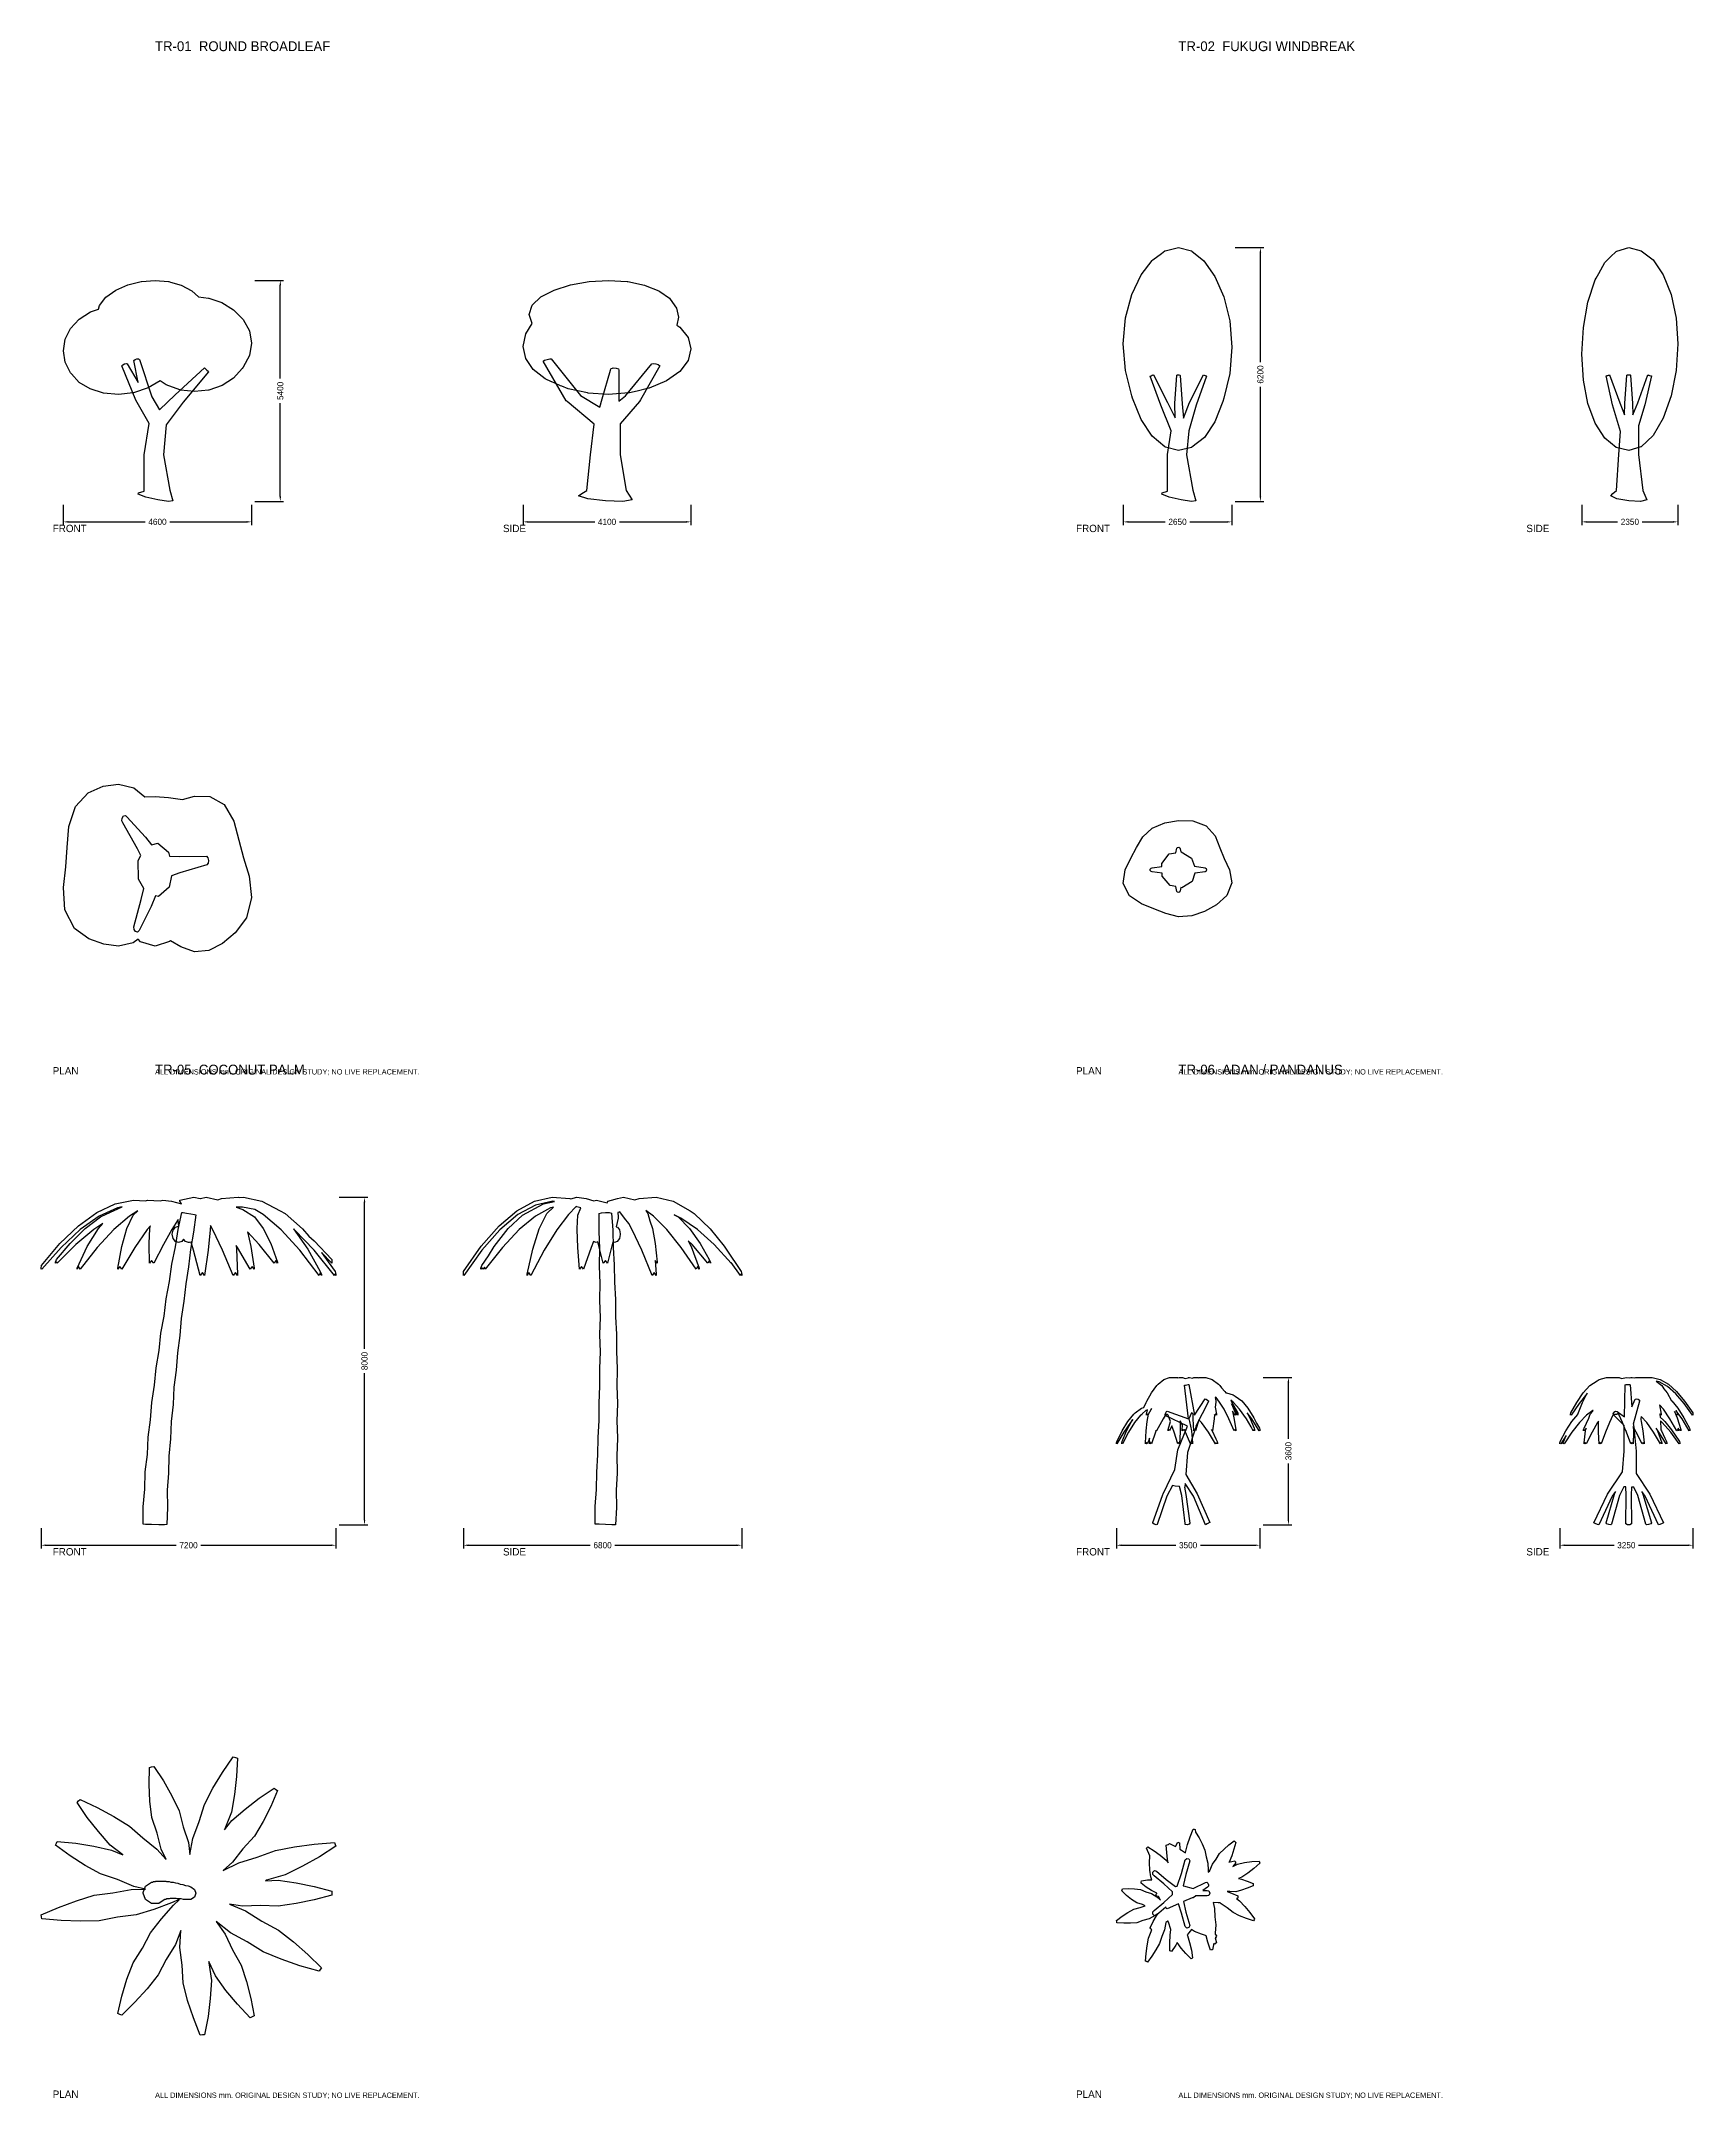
# Model space of a CAD drawing. Header units: millimetres. Extents: x -2783 to 88383, y -39024 to 11253.
# Drawn here: x -2783 to 37567, y -39024 to 11244 of the extents above; entities that cross this region are included whole.
import ezdxf

# ---------------------------------------------------------------- set-up
doc = ezdxf.new("R2010")
doc.units = ezdxf.units.MM
for name, color, linetype in [('BARK', 32, 'Continuous'), ('CROWN', 3, 'Continuous'), ('DIMS', 8, 'Continuous'), ('TEXT', 7, 'Continuous')]:
    doc.layers.add(name, color=color, linetype=linetype)
doc.dimstyles.get("Standard").update_dxf_attribs({"dimtxt": 2.5, "dimasz": 2.5, "dimexe": 1.25, "dimexo": 0.625, "dimtad": 1, "dimcen": 2.5, "dimazin": 3, "dimtfac": 1, "dimtmove": 0, "dimatfit": 3})

msp = doc.modelspace()

# ---------------------------------------------------------------- texts
at = {"layer": 'TEXT'}
for s, height, p in [('TR-01  ROUND BROADLEAF', 240, (0, 11000)), ('TR-02  FUKUGI WINDBREAK', 240, (25000, 11000)), ('FRONT', 180, (-2500, -750)), ('SIDE', 180, (8500, -750)), ('FRONT', 180, (22500, -750)), ('SIDE', 180, (33500, -750)), ('PLAN', 180, (-2500, -14000)), ('ALL DIMENSIONS mm. ORIGINAL DESIGN STUDY; NO LIVE REPLACEMENT.', 130, (0, -14000)), ('TR-05  COCONUT PALM', 240, (0, -14000)), ('PLAN', 180, (22500, -14000)), ('ALL DIMENSIONS mm. ORIGINAL DESIGN STUDY; NO LIVE REPLACEMENT.', 130, (25000, -14000)), ('TR-06  ADAN / PANDANUS', 240, (25000, -14000)), ('FRONT', 180, (-2500, -25750)), ('SIDE', 180, (8500, -25750)), ('FRONT', 180, (22500, -25750)), ('SIDE', 180, (33500, -25750)), ('PLAN', 180, (-2500, -39000)), ('ALL DIMENSIONS mm. ORIGINAL DESIGN STUDY; NO LIVE REPLACEMENT.', 130, (0, -39000)), ('PLAN', 180, (22500, -39000)), ('ALL DIMENSIONS mm. ORIGINAL DESIGN STUDY; NO LIVE REPLACEMENT.', 130, (25000, -39000))]:
    msp.add_text(s, height=height, dxfattribs=at).set_placement(p)

# ---------------------------------------------------------------- blocks, each defined once
blk = doc.blocks.new('_CLOSEDFILLED')
at = {"color": 0, "linetype": 'BYBLOCK'}
blk.add_solid([(-1, 0.16), (0, 0), (-1, -0.16)], dxfattribs=at)
blk = doc.blocks.new('*D1')
for p, q in [((-2241, -80), (-2241, -580)), ((-2121, -500), (-241, -500)), ((359, -500), (2239, -500)), ((2359, -80), (2359, -580))]:
    blk.add_line(p, q)
at = {"layer": 'Defpoints'}
for p in [(-2241, 0), (2359, 0), (-2241, -500)]:
    blk.add_point(p, dxfattribs=at)
at = {"layer": 'DIMS', "xscale": 120, "yscale": 120, "rotation": 180}
blk.add_blockref('_CLOSEDFILLED', (-2241, -500), dxfattribs=at)
at = {"layer": 'DIMS', "xscale": 120, "yscale": 120}
blk.add_blockref('_CLOSEDFILLED', (2359, -500), dxfattribs=at)
at = {"layer": 'DIMS', "insert": (59, -500), "char_height": 150, "attachment_point": 5}
blk.add_mtext('4600', dxfattribs=at)
blk = doc.blocks.new('*D2')
for p, q in [((2439, 5400), (3139, 5400)), ((3059, 3000), (3059, 5280)), ((3059, 120), (3059, 2400)), ((2439, 0), (3139, 0))]:
    blk.add_line(p, q)
at = {"layer": 'Defpoints'}
for p in [(2359, 5400), (2359, 0), (3059, 0)]:
    blk.add_point(p, dxfattribs=at)
at = {"layer": 'DIMS', "xscale": 120, "yscale": 120}
for p, rotation in [((3059, 5400), 90), ((3059, 0), 270)]:
    blk.add_blockref('_CLOSEDFILLED', p, dxfattribs=dict(at, rotation=rotation))
at = {"layer": 'DIMS', "insert": (3059, 2700), "char_height": 150, "attachment_point": 5, "rotation": 90}
blk.add_mtext('5400', dxfattribs=at)
blk = doc.blocks.new('*D3')
for p, q in [((8992, -80), (8992, -580)), ((9112, -500), (10742, -500)), ((11342, -500), (12972, -500)), ((13092, -80), (13092, -580))]:
    blk.add_line(p, q)
at = {"layer": 'Defpoints'}
for p in [(8992, 0), (13092, 0), (8992, -500)]:
    blk.add_point(p, dxfattribs=at)
at = {"layer": 'DIMS', "xscale": 120, "yscale": 120, "rotation": 180}
blk.add_blockref('_CLOSEDFILLED', (8992, -500), dxfattribs=at)
at = {"layer": 'DIMS', "xscale": 120, "yscale": 120}
blk.add_blockref('_CLOSEDFILLED', (13092, -500), dxfattribs=at)
at = {"layer": 'DIMS', "insert": (11042, -500), "char_height": 150, "attachment_point": 5}
blk.add_mtext('4100', dxfattribs=at)
blk = doc.blocks.new('*D13')
for p, q in [((-2783, -25080), (-2783, -25580)), ((4417, -25080), (4417, -25580)), ((-2663, -25500), (517, -25500)), ((1117, -25500), (4297, -25500))]:
    blk.add_line(p, q)
at = {"layer": 'Defpoints'}
for p in [(-2783, -25000), (4417, -25000), (-2783, -25500)]:
    blk.add_point(p, dxfattribs=at)
at = {"layer": 'DIMS', "xscale": 120, "yscale": 120, "rotation": 180}
blk.add_blockref('_CLOSEDFILLED', (-2783, -25500), dxfattribs=at)
at = {"layer": 'DIMS', "xscale": 120, "yscale": 120}
blk.add_blockref('_CLOSEDFILLED', (4417, -25500), dxfattribs=at)
at = {"layer": 'DIMS', "insert": (817, -25500), "char_height": 150, "attachment_point": 5}
blk.add_mtext('7200', dxfattribs=at)
blk = doc.blocks.new('*D14')
for p, q in [((4497, -17000), (5197, -17000)), ((5117, -20700), (5117, -17120)), ((5117, -24880), (5117, -21300)), ((4497, -25000), (5197, -25000))]:
    blk.add_line(p, q)
at = {"layer": 'Defpoints'}
for p in [(4417, -17000), (4417, -25000), (5117, -25000)]:
    blk.add_point(p, dxfattribs=at)
at = {"layer": 'DIMS', "xscale": 120, "yscale": 120}
for p, rotation in [((5117, -17000), 90), ((5117, -25000), 270)]:
    blk.add_blockref('_CLOSEDFILLED', p, dxfattribs=dict(at, rotation=rotation))
at = {"layer": 'DIMS', "insert": (5117, -21000), "char_height": 150, "attachment_point": 5, "rotation": 90}
blk.add_mtext('8000', dxfattribs=at)
blk = doc.blocks.new('*D15')
for p, q in [((7532, -25080), (7532, -25580)), ((14332, -25080), (14332, -25580)), ((7652, -25500), (10632, -25500)), ((11232, -25500), (14212, -25500))]:
    blk.add_line(p, q)
at = {"layer": 'Defpoints'}
for p in [(7532, -25000), (14332, -25000), (7532, -25500)]:
    blk.add_point(p, dxfattribs=at)
at = {"layer": 'DIMS', "xscale": 120, "yscale": 120, "rotation": 180}
blk.add_blockref('_CLOSEDFILLED', (7532, -25500), dxfattribs=at)
at = {"layer": 'DIMS', "xscale": 120, "yscale": 120}
blk.add_blockref('_CLOSEDFILLED', (14332, -25500), dxfattribs=at)
at = {"layer": 'DIMS', "insert": (10932, -25500), "char_height": 150, "attachment_point": 5}
blk.add_mtext('6800', dxfattribs=at)
blk = doc.blocks.new('*D4')
for p, q in [((23653, -80), (23653, -580)), ((23773, -500), (24678, -500)), ((25278, -500), (26183, -500)), ((26303, -80), (26303, -580))]:
    blk.add_line(p, q)
at = {"layer": 'Defpoints'}
for p in [(23653, 0), (26303, 0), (23653, -500)]:
    blk.add_point(p, dxfattribs=at)
at = {"layer": 'DIMS', "xscale": 120, "yscale": 120, "rotation": 180}
blk.add_blockref('_CLOSEDFILLED', (23653, -500), dxfattribs=at)
at = {"layer": 'DIMS', "xscale": 120, "yscale": 120}
blk.add_blockref('_CLOSEDFILLED', (26303, -500), dxfattribs=at)
at = {"layer": 'DIMS', "insert": (24978, -500), "char_height": 150, "attachment_point": 5}
blk.add_mtext('2650', dxfattribs=at)
blk = doc.blocks.new('*D5')
for p, q in [((26383, 6200), (27083, 6200)), ((27003, 3400), (27003, 6080)), ((27003, 120), (27003, 2800)), ((26383, 0), (27083, 0))]:
    blk.add_line(p, q)
at = {"layer": 'Defpoints'}
for p in [(26303, 6200), (26303, 0), (27003, 0)]:
    blk.add_point(p, dxfattribs=at)
at = {"layer": 'DIMS', "xscale": 120, "yscale": 120}
for p, rotation in [((27003, 6200), 90), ((27003, 0), 270)]:
    blk.add_blockref('_CLOSEDFILLED', p, dxfattribs=dict(at, rotation=rotation))
at = {"layer": 'DIMS', "insert": (27003, 3100), "char_height": 150, "attachment_point": 5, "rotation": 90}
blk.add_mtext('6200', dxfattribs=at)
blk = doc.blocks.new('*D6')
for p, q in [((34854, -80), (34854, -580)), ((34974, -500), (35729, -500)), ((36329, -500), (37084, -500)), ((37204, -80), (37204, -580))]:
    blk.add_line(p, q)
at = {"layer": 'Defpoints'}
for p in [(34854, 0), (37204, 0), (34854, -500)]:
    blk.add_point(p, dxfattribs=at)
at = {"layer": 'DIMS', "xscale": 120, "yscale": 120, "rotation": 180}
blk.add_blockref('_CLOSEDFILLED', (34854, -500), dxfattribs=at)
at = {"layer": 'DIMS', "xscale": 120, "yscale": 120}
blk.add_blockref('_CLOSEDFILLED', (37204, -500), dxfattribs=at)
at = {"layer": 'DIMS', "insert": (36029, -500), "char_height": 150, "attachment_point": 5}
blk.add_mtext('2350', dxfattribs=at)
blk = doc.blocks.new('*D16')
for p, q in [((23487, -25080), (23487, -25580)), ((26987, -25080), (26987, -25580)), ((23607, -25500), (24937, -25500)), ((25537, -25500), (26867, -25500))]:
    blk.add_line(p, q)
at = {"layer": 'Defpoints'}
for p in [(23487, -25000), (26987, -25000), (23487, -25500)]:
    blk.add_point(p, dxfattribs=at)
at = {"layer": 'DIMS', "xscale": 120, "yscale": 120, "rotation": 180}
blk.add_blockref('_CLOSEDFILLED', (23487, -25500), dxfattribs=at)
at = {"layer": 'DIMS', "xscale": 120, "yscale": 120}
blk.add_blockref('_CLOSEDFILLED', (26987, -25500), dxfattribs=at)
at = {"layer": 'DIMS', "insert": (25237, -25500), "char_height": 150, "attachment_point": 5}
blk.add_mtext('3500', dxfattribs=at)
blk = doc.blocks.new('*D17')
for p, q in [((27067, -21400), (27767, -21400)), ((27687, -22900), (27687, -21520)), ((27687, -24880), (27687, -23500)), ((27067, -25000), (27767, -25000))]:
    blk.add_line(p, q)
at = {"layer": 'Defpoints'}
for p in [(26987, -21400), (26987, -25000), (27687, -25000)]:
    blk.add_point(p, dxfattribs=at)
at = {"layer": 'DIMS', "xscale": 120, "yscale": 120}
for p, rotation in [((27687, -21400), 90), ((27687, -25000), 270)]:
    blk.add_blockref('_CLOSEDFILLED', p, dxfattribs=dict(at, rotation=rotation))
at = {"layer": 'DIMS', "insert": (27687, -23200), "char_height": 150, "attachment_point": 5, "rotation": 90}
blk.add_mtext('3600', dxfattribs=at)
blk = doc.blocks.new('*D18')
for p, q in [((34317, -25080), (34317, -25580)), ((37567, -25080), (37567, -25580)), ((34437, -25500), (35642, -25500)), ((36242, -25500), (37447, -25500))]:
    blk.add_line(p, q)
at = {"layer": 'Defpoints'}
for p in [(34317, -25000), (37567, -25000), (34317, -25500)]:
    blk.add_point(p, dxfattribs=at)
at = {"layer": 'DIMS', "xscale": 120, "yscale": 120, "rotation": 180}
blk.add_blockref('_CLOSEDFILLED', (34317, -25500), dxfattribs=at)
at = {"layer": 'DIMS', "xscale": 120, "yscale": 120}
blk.add_blockref('_CLOSEDFILLED', (37567, -25500), dxfattribs=at)
at = {"layer": 'DIMS', "insert": (35942, -25500), "char_height": 150, "attachment_point": 5}
blk.add_mtext('3250', dxfattribs=at)

# ---------------------------------------------------------------- dimensions: what is measured, and where the dimension line sits
at = {"layer": 'DIMS'}
for base, p1, p2, picture, middle in [((27003.3, 0), (26303.3, 0), (26303.3, 6200), '*D5', (27003.3, 3100)), ((3059.4, 0), (2359.4, 0), (2359.4, 5400), '*D2', (3059.4, 2700)), ((5117.2, -25000), (4417.2, -25000), (4417.2, -17000), '*D14', (5117.2, -21000)), ((27686.7, -25000), (26986.7, -25000), (26986.7, -21400), '*D17', (27686.7, -23200))]:
    dim = msp.add_linear_dim(base=base, p1=p1, p2=p2, angle=90, dimstyle='Standard', override={"dimtxt": 150, "dimasz": 120, "dimexe": 80, "dimexo": 80, "dimdec": 0}, dxfattribs=at)
    dim.commit()
    dim.dimension.update_dxf_attribs({"geometry": picture, "text_midpoint": middle})
for base, p1, p2, picture, middle in [((-2240.6, -500), (-2240.6, 0), (2359.4, 0), '*D1', (59.4, -500)), ((8992.4, -500), (8992.4, 0), (13092.4, 0), '*D3', (11042.4, -500)), ((23653.3, -500), (23653.3, 0), (26303.3, 0), '*D4', (24978.3, -500)), ((34853.9, -500), (34853.9, 0), (37203.9, 0), '*D6', (36028.9, -500)), ((-2782.8, -25500), (-2782.8, -25000), (4417.2, -25000), '*D13', (817.2, -25500)), ((7532.3, -25500), (7532.3, -25000), (14332.3, -25000), '*D15', (10932.3, -25500)), ((23486.7, -25500), (23486.7, -25000), (26986.7, -25000), '*D16', (25236.7, -25500)), ((34316.9, -25500), (34316.9, -25000), (37566.9, -25000), '*D18', (35941.9, -25500))]:
    dim = msp.add_linear_dim(base=base, p1=p1, p2=p2, dimstyle='Standard', override={"dimtxt": 150, "dimasz": 120, "dimexe": 80, "dimexo": 80, "dimdec": 0}, dxfattribs=at)
    dim.commit()
    dim.dimension.update_dxf_attribs({"geometry": picture, "text_midpoint": middle})

# ---------------------------------------------------------------- linework, layer by layer
at = {"layer": 'BARK'}
for points in [[(-268.9, 250.1), (-269, 1140.3), (-269, 1141.3), (-145.5, 1901.1), (-467.9, 2472), (-809.3, 3312.8), (-787, 3337.8), (-745.1, 3360.4), (-703.4, 3370.1), (-681.2, 3362.3), (-413.9, 2902.9), (-515.9, 3444.2), (-489.2, 3465.4), (-443.7, 3479.8), (-400.6, 3480.6), (-380.1, 3467.6), (-78.2, 2556.7), (110.7, 2235.1), (487.5, 2601.4), (1204.5, 3260), (1229.1, 3241.1), (1264.4, 3209.9), (1294, 3180.8), (1303.9, 3167.6), (682.7, 2426.9), (269.3, 1870.4), (202.6, 1134), (359.4, 273.4), (435.4, 11.3), (326.2, 0), (64.2, 37.3), (-227.7, 105.7), (-413.1, 173.3), (-405.2, 208.4), (-268.9, 250.1)], [(10345.4, 138.3), (10424.4, 194.6), (10550.9, 263.5), (10640.3, 1138.3), (10726, 1883.7), (10064.3, 2439.4), (10043.3, 2459.4), (9480.6, 3427.8), (9514.1, 3446.7), (9577, 3467.6), (9639.9, 3480.6), (9673.4, 3479.8), (10391.4, 2586.2), (10862.3, 2302), (10923.2, 2506.9), (11122.8, 3209.9), (11135.4, 3241.1), (11191.1, 3260), (11263.8, 3257.6), (11319.5, 3235.1), (11332.1, 3203), (11326.9, 2493.7), (11328.3, 2447), (11494, 2576), (12132.8, 3360.4), (12166.7, 3370.1), (12230.4, 3362.3), (12294.1, 3340.7), (12327.9, 3315.3), (11859.4, 2477.8), (11837.4, 2440.2), (11360.2, 1897.4), (11359.7, 1135.5), (11510, 263.5), (11654.6, 37.3), (11427.2, 0), (11000, 11.3), (10572.8, 65.9), (10345.4, 138.3)], [(24826.4, 1722.2), (24573.9, 2350.6), (24313.3, 3061.4), (24331.5, 3069.2), (24359.2, 3081), (24383.7, 3091.4), (24393.3, 3095.5), (24733.3, 2419.9), (24920.1, 2043.9), (24915.5, 2390.6), (24957.8, 3082.1), (24977.6, 3088.6), (25007.8, 3090), (25034.4, 3085.8), (25044.9, 3078), (25089.7, 2387), (25125.4, 2033.2), (25269.9, 2413.6), (25609.2, 3094.5), (25627.3, 3086.7), (25655.1, 3074.9), (25679.5, 3064.5), (25689.2, 3060.4), (25432.9, 2352.8), (25250.6, 1721.1), (25199.3, 1141.7), (25353.6, 275.2), (25428.5, 11.4), (25320.9, 0), (25063.2, 37.5), (24775.9, 106.5), (24593.5, 174.5), (24601.3, 209.8), (24735.4, 251.8), (24735.3, 1148.1), (24735.4, 1149.1), (24826.4, 1722.2)], [(35445.6, 3065.9), (35460.7, 3070.1), (35474, 3073.8), (35489.1, 3078), (35504.3, 3082.1), (35521.1, 3086.8), (35532.7, 3090), (35779.9, 2410.8), (35896.9, 2112.7), (35909.4, 2390.4), (35954.7, 3081), (35958.8, 3083.7), (35960.2, 3086.7), (35966.4, 3088.7), (35970.4, 3091.4), (35978.1, 3092.5), (35984.3, 3094.5), (35992.4, 3094.5), (36000, 3095.5), (36007.6, 3094.5), (36015.7, 3094.5), (36021.9, 3092.5), (36029.6, 3091.4), (36033.6, 3088.7), (36033.6, 3088.7), (36039.8, 3086.7), (36041.2, 3083.7), (36045.3, 3081), (36090.6, 2390.4), (36103.1, 2112.7), (36220.1, 2410.8), (36467.3, 3090), (36478.9, 3086.8), (36487.9, 3084.3), (36510.9, 3078), (36539.3, 3070.1), (36554.4, 3065.9), (36393, 2358.5), (36241.8, 1849.5), (36241.5, 1143.3), (36342.4, 265.3), (36439.5, 37.5), (36286.8, 0), (36000, 11.4), (35713.2, 66.4), (35560.5, 139.3), (35613.5, 195.9), (35698.4, 265.3), (35758.5, 1146), (35801.3, 1704.4), (35607, 2358.5), (35445.6, 3065.9)], [(-430.3, -10519.4), (-477.4, -10507.7), (-511.2, -10456.5), (-515.9, -10389.5), (-337.9, -9722.2), (-273.8, -9459.1), (-405.2, -9227.3), (-413.1, -8772.7), (-346.5, -8647.5), (-430.3, -8484), (-787, -7855.4), (-809.3, -7803.5), (-801.6, -7735.7), (-767.6, -7683.8), (-723.1, -7672.1), (-689, -7705.9), (-235.9, -8204), (-90.2, -8387.2), (64.2, -8345.4), (326.2, -8572.8), (349.7, -8664.6), (592.6, -8673.1), (1257.8, -8667.9), (1289.7, -8704.3), (1303.9, -8772.6), (1294, -8840.9), (1264.4, -8877.2), (604.7, -9076.8), (403, -9146.8), (341, -9427.2), (87, -9654.6), (14.5, -9635.1), (-94.8, -9896.3), (-391.9, -10485.9), (-430.3, -10519.4)], [(24359.2, -9045.3), (24331.5, -9039.8), (24313.3, -9015.7), (24313.3, -8984.3), (24331.5, -8960.2), (24359.2, -8954.7), (24595.3, -8919.8), (24593.5, -8847.4), (24775.9, -8613.5), (24933.5, -8584.5), (24957.8, -8474), (24977.6, -8450.8), (25007.8, -8445.6), (25034.4, -8460.7), (25044.9, -8489.1), (25060.6, -8561), (25063.2, -8560.5), (25320.9, -8713.2), (25396.4, -8914.6), (25655.1, -8954.7), (25679.5, -8970.4), (25689.2, -9000), (25679.5, -9029.6), (25655.1, -9045.3), (25401, -9084.7), (25335.5, -9286.8), (25085.6, -9439.5), (25061.5, -9435.1), (25044.9, -9510.9), (25034.4, -9539.3), (25007.8, -9554.4), (24977.6, -9549.2), (24957.8, -9526), (24932.6, -9411.5), (24795.6, -9386.5), (24601.3, -9152.6), (24599.4, -9080.8), (24359.2, -9045.3)], [(-165.2, -22860.1), (-107.5, -22437.9), (-75.9, -22013.4), (-11.6, -21591.9), (27.7, -21167.6), (97.8, -20746.6), (144.1, -20322.6), (219.4, -19902), (272.4, -19478.2), (352.6, -19057.9), (411.7, -18634.2), (496.5, -18214.2), (561.6, -17790.8), (650.5, -17371.4), (684, -17373.6), (770.6, -17385.8), (877.2, -17403.4), (963.1, -17419.6), (995.5, -17428.3), (940.5, -17852.2), (866.8, -18272.1), (817.8, -18695.3), (748.4, -19115), (705.5, -19538), (640.9, -19957.4), (604.4, -20380.1), (544.9, -20799.3), (515.3, -21221.6), (461.3, -21640.6), (439.1, -22062.4), (391.3, -22481.2), (377.2, -22902.3), (336.4, -23320.6), (331.7, -23740.7), (299.7, -24158.3), (306.6, -24576.1), (288, -24994.7), (232.9, -24999.2), (88.8, -25000), (-89.2, -24996.7), (-233.1, -24990.6), (-288, -24984), (-290.5, -24559.4), (-250.7, -24133.9), (-238, -23708.2), (-188.1, -23285), (-165.2, -22860.1)], [(10820, -23291.1), (10821.3, -22869.2), (10847.6, -22449.8), (10845.9, -22042.7), (10845.9, -22027.6), (10867.3, -21610.5), (10862, -21203), (10862, -21186.3), (10878.2, -20772), (10869.1, -20362.7), (10869.1, -20344.9), (10880.2, -19933.5), (10867.6, -19521.6), (10867.6, -19503.1), (10874.4, -19094.4), (10859.3, -18679.6), (10859.3, -18660.8), (10862.8, -18254.2), (10846.3, -17836.7), (10846.3, -17817.7), (10848.2, -17396.4), (10906.2, -17380.1), (11000, -17371.4), (11093.8, -17373.6), (11151.8, -17385.8), (11179.8, -17806.3), (11188.5, -18228.8), (11215.9, -18649.9), (11222, -19072.9), (11247.5, -19494.5), (11249.8, -19917.9), (11272.2, -20340), (11272.2, -20357.8), (11269.7, -20765.6), (11288.3, -21186.3), (11288.3, -21203), (11280.7, -21615.2), (11295.3, -22033.1), (11295.3, -22048.2), (11282.7, -22463.8), (11293.8, -22880.1), (11293.8, -22893.1), (11276.8, -23310.9), (11285.3, -23727.1), (11285.3, -23737.2), (11265, -24155.9), (11272.4, -24574.3), (11272.4, -24579.5), (11250.1, -25000), (11154.6, -24999.2), (11000, -24994.7), (10845.4, -24988.1), (10749.9, -24982), (10749.9, -24978.8), (10753.7, -24556), (10786.5, -24134.3), (10789.8, -23711.8), (10820, -23291.1)], [(24617.5, -24257.9), (24623.4, -24244.3), (24910.8, -23645.8), (24981.7, -23165.5), (25225.1, -22594), (24679.3, -22331.9), (24677.9, -22303.4), (24688.8, -22265.3), (24706.8, -22235.2), (24723.5, -22227.4), (25244.8, -22413.9), (25147, -21591.8), (25170.4, -21586.9), (25206.4, -21580.2), (25238.2, -21574.9), (25250.8, -21573.4), (25392.4, -22321.6), (25650.2, -21925.4), (25674.4, -21932.4), (25706.2, -21952.2), (25730.7, -21975.6), (25736.4, -21991.6), (25428.3, -22588), (25436.4, -22593.1), (25223.1, -23231.3), (25180.6, -23773.1), (25461.4, -24244.1), (25764.1, -24946.1), (25743.8, -24956.3), (25738.2, -24959.1), (25698.4, -24979.2), (25661.9, -24997.5), (25372, -24300.2), (25163.2, -23995.6), (25156.6, -24079.7), (25152.2, -24079.6), (25181.5, -24263.2), (25278.1, -24964), (25258.6, -24987.4), (25209.7, -25000), (25168.2, -24992.4), (25165.3, -24970.3), (25079.9, -24286.5), (25029, -24068.6), (25026.5, -24068.3), (24921.1, -24053.2), (24859, -24041.7), (24714, -24298.6), (24480.8, -24995.7), (24455.9, -24998.9), (24408, -24982.6), (24373.2, -24959.2), (24377.6, -24946.3), (24489.9, -24624), (24617.5, -24257.9)], [(35846.8, -23704.5), (35887.1, -23203.3), (35886.7, -22578), (35626.5, -22317.1), (35619.5, -22280.9), (35639.6, -22245.4), (35677.4, -22227.4), (35715.2, -22235.2), (35901.1, -22363.4), (35914.6, -21582.7), (35936.2, -21576.5), (35977, -21573.4), (36017.7, -21574.9), (36039.3, -21580.2), (36074.6, -22122.9), (36154.5, -21932.4), (36186.5, -21925.4), (36228.3, -21934.5), (36260.3, -21955.4), (36267.5, -21978.4), (36108.8, -22545.2), (36113.3, -22554.4), (36182.1, -23203.3), (36181.6, -23747.4), (36514.5, -24248.9), (36850.7, -24950.3), (36816.4, -24970.3), (36761.4, -24992.4), (36727.1, -25000), (36405.8, -24302.9), (36318.6, -24189.3), (36343.5, -24252.7), (36552.9, -24953.6), (36539.9, -24975.6), (36487.6, -24995.7), (36435.2, -24998.9), (36422.2, -24982.6), (36225.3, -24283.4), (36125.7, -24077.6), (36118.4, -24078.8), (36070.6, -24079.2), (36061.8, -24280.2), (36067.4, -24979.2), (36030, -24997.5), (35970, -24997.5), (35932.6, -24979.2), (35938.2, -24280.2), (35929.2, -24074.3), (35881.6, -24070.6), (35878, -24069.8), (35774.7, -24283.4), (35577.8, -24982.6), (35564.8, -24998.9), (35512.4, -24995.7), (35460.1, -24975.6), (35447.1, -24953.6), (35656.5, -24252.7), (35681.4, -24189.3), (35594.2, -24302.9), (35272.9, -25000), (35238.6, -24992.4), (35183.6, -24970.3), (35149.3, -24950.3), (35485.5, -24248.9), (35846.8, -23704.5)], [(24852.7, -33970.8), (24647.3, -33774.7), (24408, -33577.8), (24373.2, -33541.5), (24377.6, -33483.4), (24418, -33447.1), (24463.9, -33460.1), (24700.7, -33668.2), (24928.6, -33838.9), (24972.4, -33829.8), (25078, -33515.6), (25165.3, -33183.6), (25203.2, -33149.3), (25253.4, -33161.6), (25278.1, -33211.1), (25181.5, -33539.8), (25118.4, -33818), (25120.3, -33817.9), (25356.7, -33884.9), (25661, -33739.7), (25690.9, -33732.5), (25720.7, -33753.4), (25736.4, -33792.6), (25730.7, -33831.9), (25706.2, -33852.8), (25594.5, -33934.6), (25698.4, -33932.6), (25743.8, -33946), (25764.1, -34000), (25743.8, -34054), (25698.4, -34067.4), (25420.4, -34062.1), (25416.7, -34064.8), (25413.9, -34074), (25359.4, -34113.3), (25338.7, -34113.3), (25124, -34206.9), (25181.5, -34460.2), (25278.1, -34788.9), (25253.4, -34838.4), (25203.2, -34850.7), (25165.3, -34816.4), (25078, -34484.4), (25002.6, -34259.9), (24726, -34380.5), (24710.6, -34373.5), (24692.2, -34342.7), (24691.3, -34340), (24463.9, -34539.9), (24418, -34552.9), (24377.6, -34516.6), (24373.2, -34458.5), (24408, -34422.2), (24647.3, -34225.3), (24852.9, -34029), (24852.7, -33970.8)], [(-290.5, -33986.9), (-233.6, -33826.7), (-84.4, -33727.6), (-61.2, -33727.6), (-41.7, -33714.7), (7.4, -33714.7), (21.8, -33706.2), (97.4, -33706.2), (101.8, -33704.7), (260.9, -33704.7), (278.4, -33711.7), (346.8, -33711.7), (384.6, -33727.8), (445.7, -33727.8), (495.7, -33750.2), (556.5, -33752.5), (612.4, -33778), (678.3, -33784.1), (739.7, -33811.5), (810.6, -33820.2), (877.2, -33848.2), (963.1, -33906.2), (995.5, -34000), (962, -34093.8), (875.4, -34151.8), (808.7, -34153.7), (691.5, -34153.7), (638.6, -34140.7), (551.2, -34140.7), (517, -34132.4), (421.4, -34132.4), (415, -34130.9), (365.5, -34130.9), (346.8, -34138), (288.8, -34138), (261.4, -34154.1), (239.4, -34154.1), (100.6, -34246.3), (89.2, -34250.1), (-88.8, -34250.1), (-232.9, -34154.6), (-288, -34000), (-290.5, -33986.9)]]:
    msp.add_lwpolyline(points, close=True, dxfattribs=at)
at = {"layer": 'CROWN'}
for points in [[(23707.8, 4482.7), (23861.9, 5056.9), (24092.2, 5538.1), (24358, 5881.9), (24358.2, 5882.2), (24372, 5900), (24587, 6056.7), (24669.2, 6119.4), (24679.5, 6124.1), (25000, 6200), (25319.7, 6118.8), (25329.7, 6111.8), (25622.4, 5879.9), (25892.1, 5498), (26109.6, 4996.7), (26253, 4407.8), (26303.3, 3769.7), (26253, 3125.2), (26109.6, 2518.9), (26086.8, 2440.7), (25891.9, 1941.8), (25634.1, 1562.2), (25329.7, 1325), (25317.5, 1320.2), (25000, 1244.4), (24681.7, 1325.6), (24669.2, 1332.6), (24358.2, 1590.5), (24087.5, 1998.5), (23876.9, 2525.8), (23861.9, 2579.1), (23707.8, 3200.1), (23653.3, 3849.9), (23707.8, 4482.7)], [(35004.7, 4868.2), (35183.6, 5412.3), (35202.4, 5450.5), (35271.5, 5571.2), (35418.6, 5837.1), (35434.7, 5856.2), (35556.9, 5971.3), (35696.9, 6107.3), (35706.6, 6112.4), (36000, 6200), (36305.1, 6123.9), (36593.6, 5899), (36845.3, 5536.2), (37039.9, 5054), (37162.3, 4479.1), (37203.9, 3846.1), (37162.3, 3196.5), (37039.9, 2576.2), (36845.3, 2032.1), (36593.6, 1607.3), (36305.1, 1337.1), (36294.1, 1332), (36000, 1244.4), (35696.9, 1320.5), (35418.6, 1545.4), (35183.6, 1908.2), (35004.7, 2390.3), (34892.3, 2965.3), (34853.9, 3598.3), (34892.3, 4247.9), (35004.7, 4868.2)], [(-2064, 4225.8), (-1852.4, 4454.3), (-1573.6, 4630.6), (-1383.5, 4695), (-1360.3, 4787), (-1201.3, 4990.2), (-961.9, 5161.8), (-668.2, 5291.7), (-342, 5372.6), (-330.7, 5373.7), (0, 5400), (329.2, 5370.7), (339.7, 5368.4), (374.6, 5358), (635.2, 5284.8), (895.3, 5148), (1063.3, 4995), (1305, 4968.1), (1315.8, 4964.9), (1629.5, 4856.2), (1918.6, 4677.1), (2151.8, 4442.1), (2305.5, 4166.1), (2359.4, 3866.9), (2305.5, 3564.8), (2151.8, 3280.5), (2127.3, 3243.9), (1918.4, 3010), (1642.1, 2832), (1315.8, 2720.8), (1302.7, 2718.6), (962.4, 2683), (621.2, 2721.1), (607.8, 2724.4), (274.5, 2845.3), (126.4, 2942.9), (-169.3, 2772.3), (-522.8, 2654.5), (-536.5, 2652.1), (-891.5, 2614.1), (-1257, 2647.5), (-1587.6, 2746.1), (-1854.1, 2905.1), (-2041, 3116.3), (-2064, 3143), (-2195.8, 3401.1), (-2240.6, 3680.2), (-2195.8, 3961.6), (-2064, 4225.8)], [(9054.6, 4091.1), (9212.5, 4343.4), (9138.7, 4569.8), (9212.5, 4791.6), (9424.2, 4993.9), (9747.7, 5164.3), (10150.4, 5293), (10601.8, 5372.9), (11076.1, 5400), (11532.2, 5370.2), (11547.1, 5368.1), (11953.2, 5283.1), (11976.6, 5274.9), (12305.1, 5144.5), (12330.3, 5128.2), (12563.7, 4964.3), (12587.2, 4939.8), (12740.5, 4724.3), (12791, 4497.7), (12747.3, 4305.8), (12816.1, 4259.8), (13021.9, 4003.9), (13092.4, 3725.5), (13021.9, 3443.3), (12816.1, 3177), (12490.9, 2945.6), (12071.5, 2766.3), (12030.6, 2755), (11774.9, 2696.6), (11589.1, 2652.9), (11570.3, 2649.9), (11076.1, 2614.1), (10583.3, 2647.2), (10565, 2649.1), (10093.1, 2752.1), (9933.6, 2817.8), (9906.6, 2824.1), (9767.6, 2886.3), (9693, 2917), (9683.4, 2923.9), (9526.1, 2994.2), (9236.5, 3220.3), (9054.6, 3489.8), (8992.4, 3786.5), (9054.6, 4091.1)], [(-2109.1, -7943.3), (-1944.5, -7455), (-1636.8, -7123.2), (-1268.7, -6960.4), (-891.5, -6907.6), (-520.6, -6993.2), (-253.4, -7220.2), (0, -7209), (327.3, -7229.9), (668.2, -7283), (962.4, -7203.1), (1336.8, -7208.6), (1687.2, -7406.1), (1927.1, -7810.4), (2050.3, -8278.6), (2161, -8705.5), (2301.2, -9152.2), (2359.4, -9672.8), (2231.1, -10171), (1960.7, -10540.8), (1646.3, -10799.9), (1313.5, -10975), (962.4, -11007.6), (628.9, -10883.5), (376.9, -10734.8), (353.1, -10751.4), (0, -10861.3), (-354.4, -10757.8), (-413.1, -10693), (-534.5, -10782.3), (-891.5, -10864.4), (-1254.8, -10815.1), (-1622, -10689), (-1971.7, -10430.7), (-2200.4, -9978), (-2240.6, -9428.2), (-2182.2, -8923.9), (-2148.5, -8454.1), (-2109.1, -7943.3)], [(23697.2, -9000), (23838.5, -8713.4), (23973.7, -8454.3), (24127, -8196), (24362.1, -7982.6), (24667.1, -7856), (25000, -7796.1), (25349.3, -7799.5), (25676.2, -7921.5), (25900, -8171.2), (26014.9, -8460.4), (26118.2, -8724.1), (26249, -9000), (26303.3, -9321.6), (26183.6, -9629.3), (25931.4, -9857.7), (25638.1, -10017.7), (25327.6, -10125.9), (25000, -10146.1), (24688.8, -10069.4), (24400.3, -9956.6), (24095.6, -9832.9), (23805, -9635.4), (23653.3, -9332.3), (23697.2, -9000)], [(-1424.6, -17370), (-975.1, -17163.7), (-525.6, -17073.8), (-229.8, -17085.3), (-186.8, -17073.8), (120.7, -17089.8), (191.7, -17073.8), (402.2, -17091.3), (642.5, -17158.4), (603.5, -17094.1), (603.5, -17068.8), (947.8, -17000), (1100.7, -17030.6), (1107.8, -17028.7), (1250.2, -17000), (1534.9, -17059.4), (1625.9, -17028.7), (2027.3, -17000), (2056.2, -17006.9), (2163.8, -17000), (2610.7, -17096.2), (3057.6, -17328.2), (3176.2, -17397), (3599.7, -17766.5), (3752.6, -17951.4), (3883.5, -18062.8), (4320.7, -18518.1), (4320.7, -18543.4), (4320.7, -18586.9), (4320.7, -18612.2), (4066.1, -18347.1), (4123.2, -18434), (4398.4, -18812.6), (4417.2, -18881.4), (4417.2, -18906.7), (4390.3, -18867.2), (4379.5, -18906.7), (3889.8, -18291.8), (3409.4, -17791.8), (3384.7, -17772.5), (3729.6, -18266.5), (4034.6, -18812.6), (4064.1, -18881.4), (4064.1, -18906.7), (4031.1, -18846), (4005.1, -18906.7), (3536.6, -18291.8), (3082.7, -17791.8), (2644.7, -17422.3), (2437, -17299.5), (2437, -17299.5), (2134.6, -17241.7), (1978.5, -17243.9), (2148, -17300), (2427.4, -17480.6), (2639.3, -17759.4), (2827.8, -18131.7), (2994.8, -18586.9), (2994.8, -18612.2), (2951.1, -18543.4), (2907.5, -18612.2), (2542.4, -18157), (2255, -17845.5), (2340.2, -18199.1), (2420.6, -18734.1), (2420.6, -18759.4), (2370.8, -18690.6), (2321, -18759.4), (2014.4, -18224.4), (1982.4, -18174.9), (1991.5, -18266.5), (2014.7, -18881.4), (2014.7, -18906.7), (1962.3, -18837.9), (1909.8, -18906.7), (1648.3, -18291.8), (1412.7, -17791.8), (1356.1, -17691), (1348.9, -17791.8), (1293.3, -18291.8), (1210.5, -18906.7), (1155.7, -18837.9), (1101, -18906.7), (935, -18291.8), (880.8, -18096.6), (844.6, -18108.2), (830.4, -18102.8), (815.8, -18108.2), (739.6, -18082.6), (697.3, -18024.4), (653.2, -18082.3), (576.5, -18108.2), (498.9, -18079.9), (440.7, -18003.5), (418.9, -17901.2), (440.7, -17801.2), (498.9, -17729.4), (576.5, -17703.4), (580, -17704.7), (579, -17702.4), (563.7, -17562.1), (565.8, -17542.4), (410, -17784.7), (202.2, -18157), (-31.9, -18612.2), (-85, -18543.4), (-138, -18612.2), (-145.1, -18157), (-145.1, -18131.7), (-125.9, -17759.4), (-114.8, -17694.4), (-193.3, -17788.3), (-490.3, -18224.4), (-811.5, -18759.4), (-860.3, -18690.6), (-909.1, -18759.4), (-909.1, -18734.1), (-809.5, -18199.1), (-685.7, -17763), (-535.8, -17438.8), (-421, -17333.7), (-626.6, -17464.1), (-1009.2, -17788.3), (-1411.8, -18224.4), (-1832.8, -18759.4), (-1869.9, -18690.6), (-1907, -18759.4), (-1907, -18734.1), (-1654.7, -18199.1), (-1384.1, -17763), (-1275.5, -17641.8), (-1495.9, -17784.7), (-1937.3, -18157), (-2389.1, -18612.2), (-2400.8, -18573.6), (-2431, -18612.2), (-2431, -18586.9), (-2410.1, -18518.1), (-2074.5, -18131.7), (-1707.7, -17759.4), (-1329.6, -17480.6), (-1197.7, -17411.8), (-801.3, -17234.7), (-917.8, -17257.8), (-1364.4, -17464.1), (-1825.8, -17788.3), (-2292.4, -18224.4), (-2763.6, -18759.4), (-2766.5, -18739), (-2782.8, -18759.4), (-2782.8, -18734.1), (-2773.2, -18665.3), (-2323.7, -18130.3), (-1874.2, -17694.2), (-1424.6, -17370)], [(9701.2, -17000), (10134.2, -17028.7), (10159, -17036.5), (10300.2, -17000), (10533.5, -17028.7), (10717.8, -17088), (10782.1, -17073.8), (11043.6, -17131.7), (11060.1, -17097.5), (11150.7, -17068.8), (11298.1, -17028.7), (11447.2, -17000), (11721.9, -17063.8), (11829.3, -17028.7), (12244, -17000), (12658.6, -17096.2), (13073.3, -17328.2), (13167.8, -17397), (13563.8, -17766.5), (13902.6, -18197.7), (13951.8, -18266.5), (14317.3, -18812.6), (14332.3, -18881.4), (14332.3, -18906.7), (14310.1, -18870.8), (14302.2, -18906.7), (14075.3, -18595.8), (14072.2, -18612.2), (13656.9, -18157), (13248.1, -17784.7), (12846.3, -17505.9), (12681.4, -17427.8), (12776.7, -17480.6), (13055.7, -17759.4), (13318.4, -18131.7), (13535.3, -18518.1), (13565.9, -18586.9), (13565.9, -18612.2), (13532.3, -18550.3), (13504.8, -18612.2), (13118.5, -18157), (13025.9, -18064.1), (13092.7, -18199.1), (13290.3, -18734.1), (13290.3, -18759.4), (13253.2, -18690.6), (13216.2, -18759.4), (12850.5, -18224.4), (12503.1, -17788.3), (12175.5, -17464.1), (11988.7, -17321.5), (12041.9, -17397), (12084.7, -17571.5), (12148.5, -17759.4), (12218.5, -18131.7), (12265.5, -18586.9), (12265.5, -18612.2), (12219.1, -18543.4), (12216.9, -18546.6), (12239.7, -18881.4), (12239.7, -18906.7), (12192.5, -18837.9), (12145.4, -18906.7), (11889.2, -18291.8), (11656.4, -17791.8), (11571, -17639.9), (11470.1, -17505.9), (11355.8, -17356.5), (11340.2, -17362), (11306.6, -17373.7), (11315.7, -17480.6), (11315.7, -17505.9), (11268.1, -17718.9), (11293.2, -17728), (11344.8, -17796.9), (11364, -17895.5), (11363.6, -17905.2), (11343.8, -18006.5), (11292.7, -18080.9), (11225.4, -18108.2), (11180, -18091.4), (11164.3, -18157), (11050.2, -18612.2), (11000, -18543.4), (10949.8, -18612.2), (10835.7, -18157), (10820, -18091.3), (10775.4, -18108.2), (10709.1, -18083.6), (10706.6, -18079.8), (10653.4, -18224.4), (10468.5, -18759.4), (10419, -18690.6), (10369.6, -18759.4), (10329.9, -18224.4), (10314.7, -17788.3), (10314.7, -17763), (10326, -17438.8), (10404, -17255.6), (10305.1, -17229.5), (10287.5, -17224.9), (10100.1, -17422.3), (9814.3, -17791.8), (9505.8, -18291.8), (9176.3, -18906.7), (9133.9, -18837.9), (9091.6, -18906.7), (9091.6, -18881.4), (9228.6, -18266.5), (9386.6, -17766.5), (9567.3, -17397), (9734.3, -17239.7), (9658.3, -17257.8), (9295.4, -17464.1), (8896.6, -17788.3), (8485.5, -18224.4), (8062.9, -18759.4), (8046.2, -18709.6), (8016.6, -18759.4), (8016.6, -18738.5), (8000, -18759.4), (7986.4, -18715.5), (7957.4, -18759.4), (7957.4, -18734.1), (7978.7, -18665.3), (8143.4, -18432), (8286.7, -18199.1), (8626.6, -17763), (8977.9, -17438.8), (9489.3, -17163.7), (9758.4, -17099.7), (9716.2, -17096.9), (9294.6, -17190.3), (8863, -17422.3), (8424.7, -17791.8), (7983.9, -18291.8), (7541.1, -18906.7), (7540.3, -18895), (7532.3, -18906.7), (7532.3, -18881.4), (7536.7, -18812.6), (7969.6, -18197.7), (8402.5, -17697.7), (8835.4, -17328.2), (9268.3, -17096.2), (9701.2, -17000)], [(24098.3, -22151.7), (24154.3, -22132.4), (24212.6, -22009.6), (24229.6, -21977.3), (24341.6, -21774.2), (24473.5, -21598.1), (24506.1, -21565.9), (24644.3, -21452.1), (24782.6, -21400), (24830.6, -21401.7), (24835.9, -21400), (24866.2, -21401.2), (24869.7, -21400), (24978.9, -21404.8), (24986.7, -21408.1), (25020.3, -21400), (25044.5, -21402), (25052.9, -21400), (25101, -21404.8), (25164.3, -21423.1), (25235.9, -21407.1), (25244.3, -21404.8), (25267.7, -21400), (25340.8, -21416.3), (25375.3, -21404.8), (25464.3, -21400), (25489.7, -21406.8), (25495.4, -21404.8), (25644.4, -21400), (25646.2, -21400.6), (25666.6, -21400), (25823, -21452.1), (25979.4, -21565.9), (25995.1, -21583.5), (26014.7, -21598.1), (26056, -21652.1), (26135.9, -21741.9), (26159.2, -21777.1), (26173.7, -21776.7), (26334.7, -21828.8), (26382.4, -21861.1), (26545.9, -21974.8), (26697, -22150.9), (26843.8, -22386.2), (26907.3, -22514.1), (26978.7, -22641.9), (26986.7, -22674.2), (26986.7, -22701.1), (26975.9, -22680.5), (26970.8, -22701.1), (26791.6, -22413.1), (26679.5, -22262.5), (26743.9, -22386.2), (26847.7, -22641.9), (26860.1, -22674.2), (26860.1, -22701.1), (26847.4, -22669.5), (26835.2, -22701.1), (26825.2, -22684.4), (26825.2, -22701.1), (26779.6, -22608.5), (26662.2, -22413.1), (26495.4, -22177.8), (26335.3, -22001.7), (26277.5, -21955.1), (26292.3, -21977.3), (26448.7, -22265.2), (26449.9, -22297.5), (26449.9, -22324.4), (26447.7, -22320.3), (26447.6, -22324.4), (26293.6, -22045.7), (26376.5, -22239.9), (26389.6, -22265.2), (26401.1, -22297.5), (26401.1, -22324.4), (26387.7, -22297.6), (26378.1, -22324.4), (26318.8, -22226.8), (26355, -22386.2), (26399.4, -22674.2), (26399.4, -22701.1), (26380.9, -22668.8), (26362.5, -22701.1), (26234.3, -22413.1), (26115.2, -22177.8), (26006, -22001.7), (25925.4, -21888), (25915.9, -21882.7), (25894.6, -21889.2), (25911.2, -21974.8), (25911.2, -22001.7), (25901.4, -22127.2), (25928.3, -22297.5), (25928.3, -22324.4), (25909.2, -22292.1), (25890.1, -22324.4), (25882.9, -22308.8), (25871.3, -22413.1), (25833.7, -22701.1), (25810.5, -22668.8), (25805.4, -22675.8), (25825, -22709.1), (25912.2, -22897.4), (25948.6, -22964.7), (25958.3, -22997), (25958.3, -23023.9), (25946, -23000.1), (25938.8, -23023.9), (25929.1, -23008.3), (25929.1, -23023.9), (25916.8, -22996.1), (25907.5, -23023.9), (25731.2, -22736), (25560.2, -22500.6), (25499.4, -22435.9), (25418.5, -22701.1), (25396.1, -22668.8), (25373.6, -22701.1), (25359.4, -22413.1), (25358.1, -22309.2), (25353.8, -22293), (25320.2, -22267.3), (25254.3, -22409.8), (25273.6, -22473.7), (25315.7, -22709.1), (25347.8, -22997), (25347.8, -23023.9), (25336.6, -23006), (25336.6, -23023.9), (25322.3, -23000.3), (25307.5, -23023.9), (25303.3, -23014.3), (25297.5, -23023.9), (25176.4, -22736), (25145.9, -22671.6), (25133.7, -22701.1), (25113.1, -22668.8), (25092.4, -22701.1), (25092.4, -22674.2), (25101, -22576.7), (25065, -22500.6), (25043.1, -22462.4), (25043.7, -22473.7), (25043.7, -22500.6), (25040.9, -22736), (25026.9, -23023.9), (25004.2, -22991.7), (24981.5, -23023.9), (24892.4, -22736), (24842.8, -22586), (24782.4, -22701.1), (24766.7, -22668.8), (24751, -22701.1), (24751, -22674.2), (24805.7, -22476.8), (24748.9, -22324.6), (24747.8, -22320.4), (24746.3, -22324.4), (24732.6, -22303.5), (24726.7, -22309.6), (24725.9, -22308.4), (24725.9, -22309.6), (24725.5, -22308.9), (24725.5, -22309.6), (24725.1, -22308.9), (24724.2, -22309.6), (24724, -22309.2), (24723.6, -22309.6), (24721.5, -22306.1), (24714.8, -22309.6), (24714.7, -22309.1), (24713.8, -22309.6), (24713.8, -22309.5), (24704, -22324.4), (24704, -22305.6), (24702, -22304.2), (24700.1, -22305.5), (24698.6, -22306.5), (24698.1, -22309.6), (24697.1, -22309), (24697, -22309.6), (24695.8, -22308.8), (24624.3, -22413.1), (24460.9, -22701.1), (24459.2, -22688.2), (24452.8, -22701.1), (24452.8, -22698.8), (24439, -22736), (24341.2, -23023.9), (24319.4, -22991.7), (24297.5, -23023.9), (24296.7, -22880.9), (24242.5, -23023.9), (24221, -22991.7), (24199.6, -23023.9), (24199.6, -22997), (24211.2, -22709.1), (24233.5, -22473.7), (24267.2, -22297.7), (24334.2, -22184), (24340, -22178.3), (24344.1, -22162.7), (24338.9, -22162.5), (24250.1, -22324.4), (24233.5, -22292.1), (24217, -22324.4), (24217, -22297.5), (24246.4, -22195.4), (24205.7, -22210.9), (24115.5, -22288), (24096.5, -22324.4), (24093.7, -22307.1), (24086.1, -22324.4), (24086.1, -22313.1), (24072.7, -22324.6), (23928.8, -22500.6), (23781.1, -22736), (23630, -23023.9), (23625.1, -23001.6), (23615.9, -23023.9), (23615.9, -22997), (23622.9, -22964.7), (23735, -22709.1), (23857.6, -22473.7), (23888.1, -22431.2), (23825.5, -22500.6), (23663.5, -22736), (23498.6, -23023.9), (23495.4, -23006.3), (23486.7, -23023.9), (23486.7, -22997), (23492.7, -22964.7), (23599.5, -22761.6), (23624.6, -22709.1), (23765.5, -22473.7), (23909.6, -22297.7), (23946.9, -22265.4), (24098.3, -22151.7)], [(34316.9, -23023.9), (34316.9, -22997), (34327.4, -22964.7), (34461.9, -22709.1), (34612.1, -22473.7), (34757.5, -22309.3), (34757.5, -22297.5), (34873, -22009.6), (34989.1, -21787.6), (34974.9, -21801.1), (34786, -22036.5), (34593, -22324.4), (34587.6, -22303.5), (34576.3, -22324.4), (34576.3, -22297.5), (34584.7, -22265.2), (34731.4, -22009.6), (34890.6, -21774.2), (35054.3, -21598.1), (35230.9, -21484.4), (35280.8, -21452.1), (35454.9, -21400), (35520.1, -21401.8), (35525.5, -21400), (35644.6, -21403.8), (35660, -21400), (35765.7, -21404.8), (35826.4, -21423.3), (35949.6, -21400), (36017.4, -21412.8), (36050.8, -21404.8), (36087.8, -21400), (36148.7, -21411.8), (36174.7, -21404.8), (36273.6, -21400), (36291.1, -21403.8), (36404.1, -21400), (36406.7, -21400.7), (36428.7, -21400), (36438, -21403.2), (36571.8, -21400), (36770.1, -21452.1), (36968.4, -21565.9), (37166.7, -21741.9), (37364.9, -21977.3), (37563.2, -22265.2), (37566.9, -22297.5), (37566.9, -22324.4), (37560.6, -22314.8), (37559.5, -22324.4), (37352.8, -22036.5), (37147.9, -21801.1), (36945, -21625), (36747.8, -21511.3), (36668.9, -21490.7), (36809, -21598.1), (36862.2, -21677.1), (36937.5, -21774.2), (37047, -21971.6), (37051.3, -21974.8), (37202.5, -22150.9), (37349.9, -22386.2), (37396.1, -22478.5), (37486.8, -22641.9), (37493.9, -22674.2), (37493.9, -22701.1), (37483.9, -22682), (37479.8, -22701.1), (37303.8, -22413.1), (37155, -22210.1), (37165.8, -22234.9), (37181.6, -22265.2), (37192.9, -22297.5), (37192.9, -22324.4), (37179.6, -22298), (37170.3, -22324.4), (37116.3, -22236.1), (37181.4, -22386.2), (37275.3, -22674.2), (37275.3, -22701.1), (37258.8, -22668.8), (37242.2, -22701.1), (37206.5, -22640.1), (37215.7, -22674.2), (37215.7, -22701.1), (37195.7, -22668.8), (37175.7, -22701.1), (37006.6, -22413.1), (36847.5, -22177.8), (36755.8, -22068.9), (36791.7, -22297.5), (36791.7, -22324.4), (36768.1, -22292.1), (36762.8, -22299.3), (36769.7, -22369), (36849.3, -22441.5), (36879.3, -22473.7), (37044.6, -22676.8), (37239.9, -22964.7), (37245.9, -22997), (37245.9, -23023.9), (37236.7, -23009.4), (37234, -23023.9), (37025.2, -22736), (36819.3, -22500.6), (36774.3, -22461.5), (36782.2, -22674.2), (36782.2, -22682.1), (36798.1, -22709.1), (36879.7, -22883.3), (36923.8, -22964.7), (36933, -22997), (36933, -23023.9), (36921.2, -23000.9), (36914.6, -23023.9), (36737.9, -22736), (36667.6, -22639.9), (36700.9, -22709.1), (36806.9, -22997), (36806.9, -23023.9), (36792.3, -22991.7), (36777.6, -23023.9), (36604.9, -22736), (36439.5, -22500.6), (36308.3, -22354.1), (36296.2, -22413.1), (36292.7, -22429.3), (36306.2, -22473.7), (36346.5, -22709.1), (36374.6, -22997), (36374.6, -23023.9), (36350, -22991.7), (36325.3, -23023.9), (36185.3, -22736), (36111.8, -22600.7), (36113.7, -22709.1), (36113.7, -22736), (36105.2, -23023.9), (36079.3, -22991.7), (36053.4, -23023.9), (35944.4, -22736), (35928.7, -22697.6), (35925.8, -22701.1), (35924.4, -22687), (35848.2, -22500.6), (35765.9, -22324.6), (35749.4, -22280.3), (35740.2, -22284.5), (35722, -22296.4), (35707.6, -22305.9), (35703.7, -22309.2), (35703.7, -22309.6), (35703.5, -22309.4), (35703.3, -22309.6), (35702.9, -22309), (35702.1, -22309.6), (35701.5, -22308.8), (35701.5, -22309.6), (35698.3, -22306.2), (35692.1, -22309.6), (35691.1, -22307.3), (35690.9, -22307.3), (35690.9, -22309.6), (35689.1, -22308.3), (35687.9, -22308.9), (35687.9, -22309.6), (35687.3, -22309.2), (35686.6, -22309.6), (35686.4, -22308.6), (35686, -22308.4), (35683.4, -22309.6), (35682.8, -22306.3), (35680.6, -22304.9), (35671.5, -22309.6), (35671.5, -22307.3), (35668.2, -22309.6), (35668.2, -22305.7), (35667, -22309.6), (35664.4, -22308.3), (35663.9, -22309.6), (35663.2, -22309.2), (35662.8, -22309.6), (35662.8, -22309), (35656.2, -22305.8), (35653.4, -22309.6), (35653, -22309.3), (35652.8, -22309.6), (35652.8, -22309.2), (35652.2, -22308.8), (35651.6, -22309.6), (35651.5, -22309.1), (35651.2, -22309.6), (35645.5, -22304.6), (35633.3, -22297), (35620.9, -22289.2), (35608.9, -22324.6), (35529.6, -22500.6), (35436.2, -22736), (35329.9, -23023.9), (35303.6, -22991.7), (35277.3, -23023.9), (35264.4, -22736), (35264.4, -22709.1), (35264.5, -22473.7), (35265.2, -22465.6), (35240.7, -22500.6), (35105, -22736), (34957.4, -23023.9), (34933.3, -22991.7), (34909.3, -23023.9), (34909.3, -22997), (34947.7, -22709.1), (34962.7, -22638.9), (34921.5, -22701.1), (34910.1, -22671.7), (34896.4, -22701.1), (34896.4, -22674.2), (34909, -22641.9), (35026.5, -22394.3), (35061.2, -22297.7), (35125.6, -22224.7), (35128.7, -22209.3), (35123.8, -22210.9), (34969.3, -22324.6), (34793.9, -22500.6), (34611.3, -22736), (34421.9, -23023.9), (34410.1, -22995.7), (34394.9, -23023.9), (34394.9, -22997), (34408.4, -22964.7), (34412.7, -22957), (34430, -22918.1), (34472.2, -22823.1), (34337.9, -23023.9), (34329.7, -22998.6), (34316.9, -23023.9)], [(-809.5, -36514.5), (-685.7, -36103.4), (-535.8, -35704.6), (-310.4, -35341.7), (-115, -34964.6), (155.9, -34623.2), (453, -34294.3), (590, -34158.9), (586.7, -34155.7), (404.8, -34234.4), (-27.7, -34394.8), (-465.4, -34528.7), (-917.8, -34586.2), (-1364.4, -34674), (-1825.8, -34685.3), (-2292.4, -34670.1), (-2763.6, -34630.4), (-2773.2, -34581), (-2782.8, -34531.5), (-2355, -34346.6), (-1922.5, -34186.2), (-1484.8, -34052.2), (-1032.4, -33994.8), (-585.8, -33907), (-232.4, -33898.3), (-521.3, -33834.7), (-919, -33668.1), (-1329.6, -33529.9), (-1707.7, -33320), (-2074.5, -33085.1), (-2431, -32827.3), (-2410.1, -32780.9), (-2389.1, -32734.5), (-1937.3, -32781.5), (-1495.9, -32851.5), (-1065.8, -32946.3), (-785.7, -33063.6), (-1093.5, -32824.5), (-1384.1, -32496.9), (-1654.7, -32149.5), (-1907, -31783.8), (-1869.9, -31746.8), (-1832.8, -31709.7), (-1411.8, -31907.3), (-1009.2, -32123.2), (-626.6, -32358.9), (-301.4, -32651.9), (46.6, -32922.3), (269.1, -33173.1), (148.7, -32925), (51.5, -32535.3), (-78.3, -32153.7), (-125.9, -31751.9), (-145.1, -31343.1), (-138, -30927.8), (-85, -30914.8), (-31.9, -30901.7), (202.2, -31257.8), (410, -31620.3), (589.3, -31989.8), (686.5, -32379.4), (816.3, -32761.1), (850.8, -33051.8), (920.4, -32661.5), (1078.9, -32251.5), (1205.3, -31832.2), (1412.7, -31436.2), (1648.3, -31048.2), (1909.8, -30667.7), (1962.3, -30682.7), (2014.7, -30697.8), (1991.5, -31146.6), (1942.2, -31587.9), (1864.8, -32021.2), (1706.3, -32431.3), (1699.1, -32455.4), (1878.8, -32223.3), (2198.9, -31944.3), (2542.4, -31681.6), (2907.5, -31434.1), (2951.1, -31464.7), (2994.8, -31495.2), (2827.8, -31881.5), (2639.3, -32252.7), (2427.4, -32607.5), (2148, -32915.1), (1895.3, -33241.3), (1663.8, -33443.2), (2045.2, -33256.3), (2497.9, -33121.6), (2939, -32958.1), (3409.4, -32867.5), (3889.8, -32802.2), (4379.5, -32760.3), (4398.4, -32807.5), (4417.2, -32854.6), (4013.1, -33110.8), (3599.7, -33343.6), (3176.2, -33551.2), (2723.5, -33685.8), (2698, -33695.3), (3009, -33684.3), (3446.3, -33746.6), (3883.5, -33835.7), (4320.7, -33949.8), (4320.7, -34000), (4320.7, -34050.2), (3883.5, -34164.3), (3446.3, -34253.4), (3009, -34315.7), (2571.8, -34300.3), (2134.6, -34315.7), (1818.3, -34270.7), (2212.8, -34433.4), (2605.2, -34679.6), (3015.7, -34899.9), (3380.6, -35185.7), (3729.6, -35494.2), (4064.1, -35823.7), (4034.6, -35866.1), (4005.1, -35908.4), (3536.6, -35771.4), (3082.7, -35613.4), (2644.7, -35432.7), (2252.3, -35186.4), (1841.8, -34966.1), (1495.2, -34694.6), (1716.5, -34999.2), (1894.7, -35383.4), (2103.4, -35754.5), (2235.1, -36158.6), (2340.2, -36574), (2420.6, -37000), (2370.8, -37021.3), (2321, -37042.6), (2014.4, -36713.3), (1732.5, -36373.4), (1477.3, -36022.1), (1315, -35672.2), (1316.9, -35705.4), (1375.3, -36137), (1348.9, -36575.3), (1293.3, -37016.1), (1210.5, -37458.9), (1155.7, -37463.3), (1101, -37467.7), (935, -37044.8), (796.2, -36619.7), (686.6, -36192.2), (661.8, -35757.9), (603.5, -35326.3), (628.5, -34909.9), (498.5, -35255.6), (273.1, -35618.5), (77.6, -35995.7), (-193.3, -36337), (-490.3, -36665.9), (-811.5, -36983.4), (-860.3, -36960.2), (-909.1, -36937.1), (-809.5, -36514.5)], [(24211.2, -35469.6), (24233.5, -35282.2), (24267.2, -35100.5), (24334.2, -34935), (24350, -34884.4), (24338.4, -34889.1), (24323.6, -34868.2), (24308.8, -34847.3), (24384.3, -34694.1), (24467.1, -34551.3), (24501, -34502.3), (24431.2, -34548.6), (24287.1, -34627.9), (24133.9, -34666.5), (23984.3, -34721.3), (23825.5, -34735.5), (23663.5, -34735.6), (23498.6, -34722.7), (23492.7, -34696.4), (23486.7, -34670.1), (23624.6, -34563.8), (23765.5, -34470.4), (23909.6, -34391.1), (24062.8, -34352.4), (24189.2, -34306.1), (24121.3, -34276.4), (23984, -34234.1), (23857.6, -34151.8), (23735, -34055.6), (23615.9, -33946.6), (23622.9, -33920.7), (23630, -33894.8), (23781.1, -33886.3), (23928.8, -33890.5), (24072.7, -33908.7), (24205.7, -33966.8), (24343, -34009.1), (24469.4, -34091.5), (24565.8, -34167.2), (24513.7, -34083.5), (24460.9, -34074.2), (24456.8, -34047.5), (24452.8, -34020.7), (24471.9, -34008.5), (24468.7, -34002.3), (24341.6, -33935.1), (24212.6, -33851.1), (24086.1, -33754.1), (24091.3, -33727.6), (24096.5, -33701.1), (24246.5, -33677.9), (24350.9, -33670.8), (24326, -33601.5), (24305.1, -33434.3), (24295.9, -33262.1), (24297.5, -33085.4), (24298.3, -33085.1), (24217, -32903), (24233.5, -32883.9), (24250.1, -32864.8), (24408.1, -32963.8), (24558, -33072.3), (24699, -33191), (24753.2, -33260.7), (24736.5, -33176.6), (24715, -33005.9), (24704, -32829.7), (24725.2, -32818.4), (24746.3, -32807.1), (24755.8, -32818.2), (24766.7, -32804.3), (24782.4, -32784.3), (24929.5, -32860.2), (24981.5, -32754.1), (25004.2, -32760.1), (25026.9, -32766), (25037.6, -32926.2), (25077, -32950.3), (25169, -33017.6), (25169.8, -33008.2), (25221.9, -32814.6), (25286.3, -32622.9), (25362.1, -32433.1), (25385.1, -32436.8), (25408.1, -32440.5), (25417.4, -32506.5), (25418.5, -32506.1), (25506.4, -32650.1), (25583.1, -32797.5), (25647.8, -32948.7), (25677.7, -33110.7), (25721.4, -33268.5), (25730.3, -33437.2), (25729.5, -33482.7), (25767, -33455.4), (25770, -33446.4), (25833.4, -33294.5), (25925.4, -33168.1), (26006, -33031.6), (26115.2, -32920.7), (26234.3, -32818.6), (26362.5, -32724.7), (26380.9, -32741.2), (26399.4, -32757.8), (26355, -32926.7), (26301.5, -33087.5), (26238.1, -33239.4), (26233.6, -33245.6), (26378.1, -33208.3), (26389.6, -33231.9), (26401.1, -33255.5), (26328.8, -33345.2), (26445.5, -33288.9), (26616.4, -33251.9), (26791.6, -33228.5), (26970.8, -33217.8), (26978.7, -33243.3), (26986.7, -33268.9), (26843.8, -33395.5), (26697, -33509.4), (26545.9, -33609.7), (26469, -33638.3), (26541.5, -33655.6), (26683.3, -33703.8), (26825.2, -33765.5), (26825.2, -33792.6), (26825.2, -33819.8), (26683.3, -33881.5), (26541.5, -33929.7), (26399.7, -33963.4), (26257.9, -33955.1), (26190.8, -33959), (26296.1, -33998.1), (26449.9, -34068.8), (26448.7, -34095.9), (26447.6, -34123), (26415.3, -34133.7), (26492.3, -34185.7), (26621.4, -34321.6), (26743.9, -34469.7), (26860.1, -34629.2), (26847.7, -34652.1), (26835.2, -34675.1), (26662.2, -34619.7), (26495.4, -34552.9), (26335.3, -34473.9), (26194.5, -34359.4), (26046, -34259), (26020, -34231.7), (25972.2, -34239.1), (25847.7, -34225.3), (25881.2, -34375.9), (25889.1, -34576), (25911.2, -34774.7), (25897.5, -34977.1), (25894.2, -35002.1), (25929.1, -35042.6), (25918.3, -35066.7), (25907.5, -35090.7), (25898.2, -35088.7), (25928.3, -35211.6), (25909.2, -35227.1), (25890.1, -35242.5), (25864.1, -35219.9), (25833.7, -35385.5), (25810.5, -35387.8), (25787.3, -35390.2), (25719.7, -35196.2), (25676.5, -35045.8), (25662.9, -35032.2), (25560.2, -35002), (25395, -34938.8), (25317.5, -34886.4), (25252.8, -34969.7), (25212.2, -35015.3), (25220.6, -35030.7), (25273.6, -35206.1), (25315.7, -35388.7), (25347.8, -35578.1), (25327.6, -35591.6), (25307.5, -35605.1), (25183.7, -35477.2), (25069.9, -35342.6), (24968.7, -35203.1), (24932.7, -35268.6), (24834.3, -35423.7), (24812.2, -35415.3), (24790.1, -35407), (24787.9, -35214), (24796.8, -35025.1), (24812.4, -34885.9), (24811, -34883.4), (24758.1, -34708.1), (24750.7, -34676.1), (24744.5, -34682.8), (24691, -34716.2), (24657.8, -34894.7), (24590.9, -35060.2), (24537.1, -35232.2), (24450.1, -35387.9), (24351.6, -35538.1), (24242.5, -35683.1), (24221, -35672.6), (24199.6, -35662.1), (24211.2, -35469.6)]]:
    msp.add_lwpolyline(points, close=True, dxfattribs=at)

msp.set_redraw_order([(e.dxf.handle, doc.entitydb.next_handle()) for e in msp.query("TEXT MTEXT ATTDEF DIMENSION ARC_DIMENSION")])  # texts and dimensions are drawn at this point

doc.saveas('drawing.dxf')
